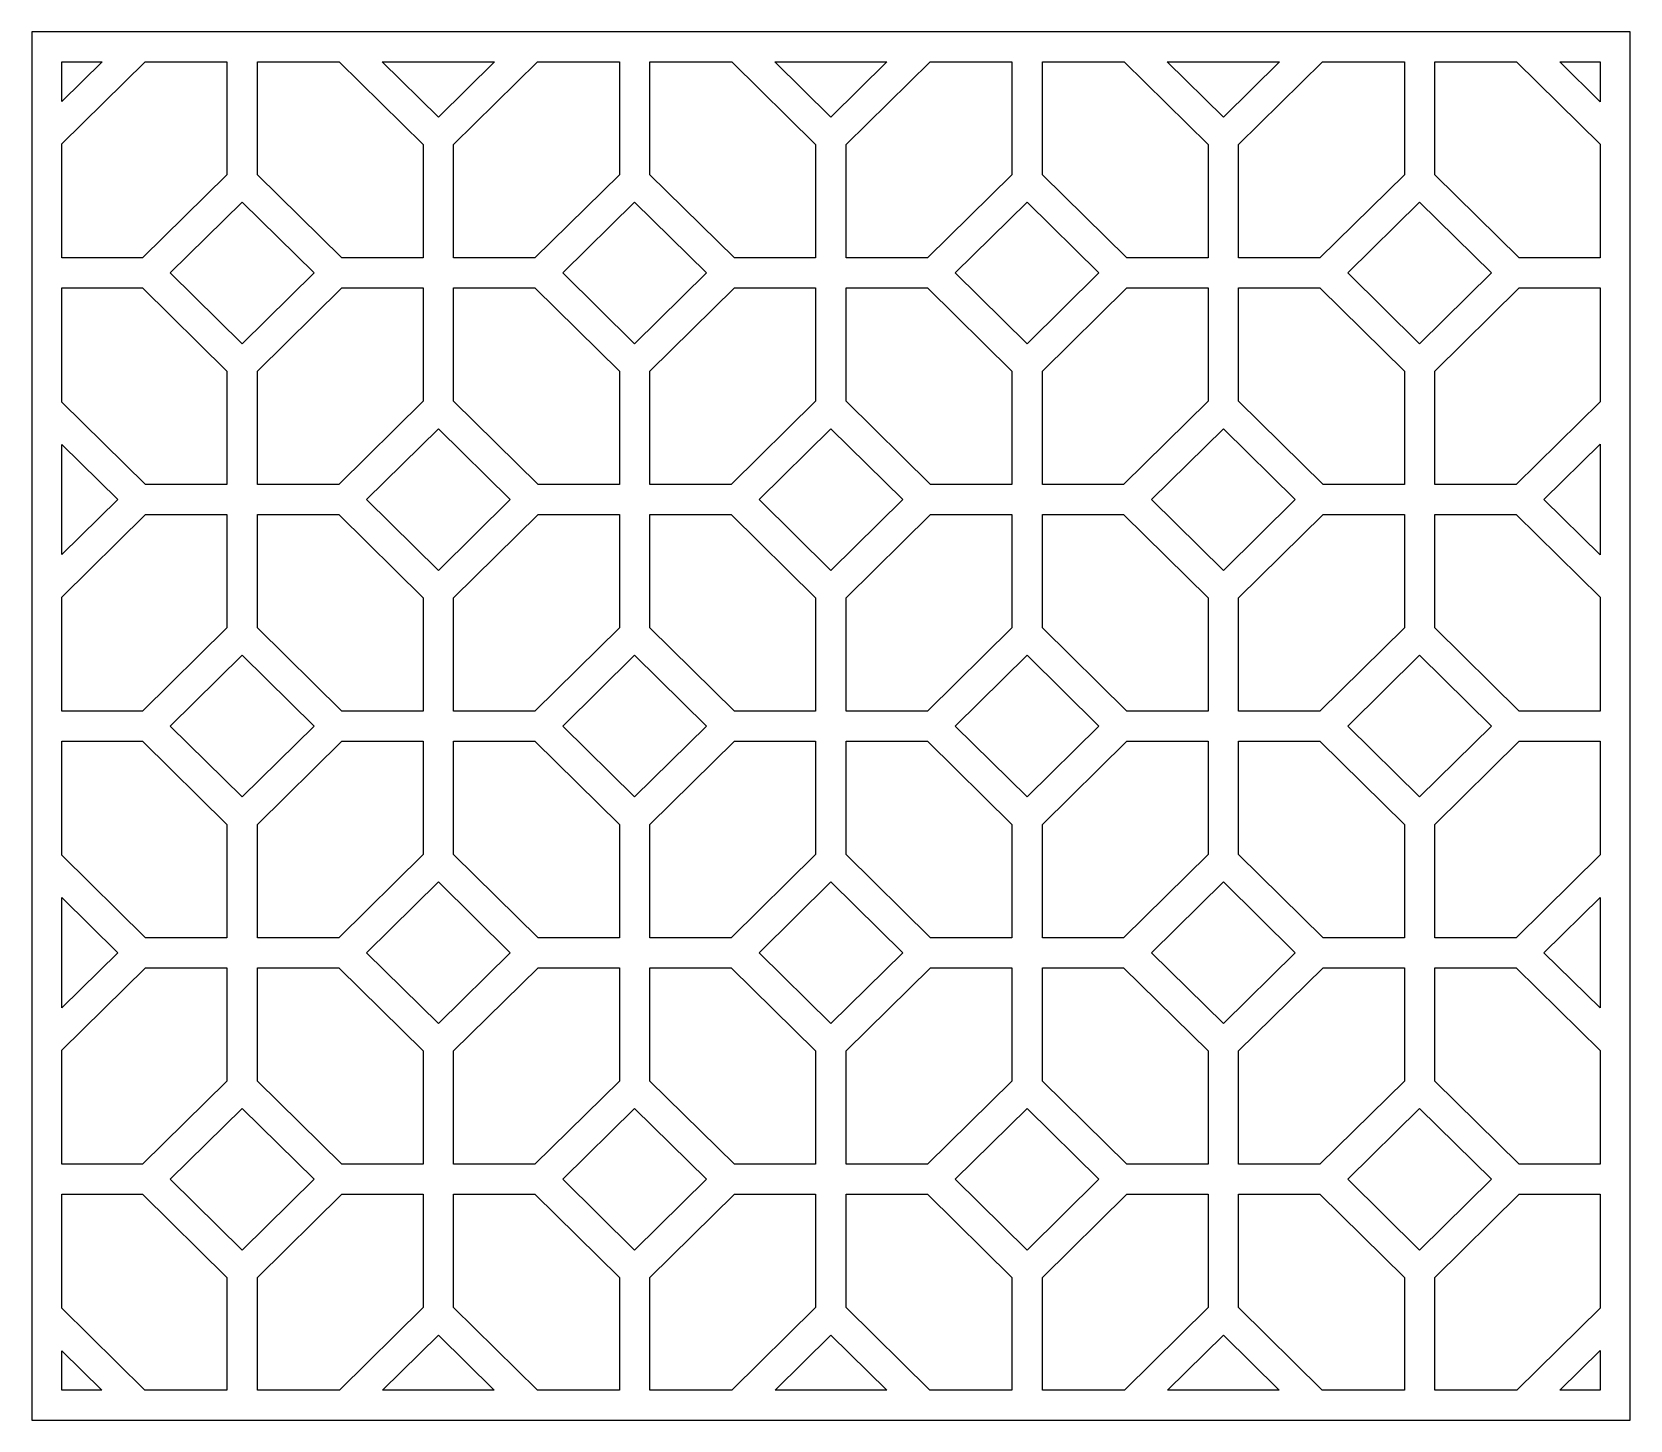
# Model space of a CAD drawing. Header units: centimetres. Extents: x 2 to 12.7, y -9.5 to -0.2.
import ezdxf

# ---------------------------------------------------------------- set-up
doc = ezdxf.new("R2010")
doc.units = ezdxf.units.CM
doc.header["$MEASUREMENT"] = 0
doc.layers.add('layer 1', color=7, linetype='Continuous')

msp = doc.modelspace()

# ---------------------------------------------------------------- linework, layer by layer
at = {"layer": 'layer 1', "color": 250}
msp.add_open_spline([(1.99311, -0.21162), (1.99311, -0.21162), (12.68478, -0.21162), (12.68478, -0.21162), (12.68478, -0.21162), (12.68478, -0.21162), (12.68478, -9.5), (12.68478, -9.5), (12.68478, -9.5), (12.68478, -9.5), (1.99311, -9.5), (1.99311, -9.5), (1.99311, -9.5), (1.99311, -9.5), (1.99311, -0.21162), (1.99311, -0.21162)], degree=3, knots=[0, 0, 0, 0, 0.2, 0.2, 0.2, 0.2, 0.4, 0.4, 0.4, 0.4, 0.6, 0.6, 0.6, 0.6, 1, 1, 1, 1], dxfattribs=at)
at = {"layer": 'layer 1', "color": 7}
for points, knots in [([(2.19359, -0.6765), (2.19359, -0.6765), (2.46183, -0.4121), (2.46183, -0.4121), (2.46183, -0.4121), (2.46183, -0.4121), (2.19359, -0.4121), (2.19359, -0.4121), (2.19359, -0.4121), (2.19359, -0.4121), (2.19359, -0.6765), (2.19359, -0.6765)], [0, 0, 0, 0, 0.25, 0.25, 0.25, 0.25, 0.5, 0.5, 0.5, 0.5, 1, 1, 1, 1]), ([(2.75027, -0.4121), (2.75027, -0.4121), (2.19359, -0.96079), (2.19359, -0.96079), (2.19359, -0.96079), (2.19359, -0.96079), (2.19359, -1.72386), (2.19359, -1.72386), (2.19359, -1.72386), (2.19359, -1.72386), (2.73232, -1.72386), (2.73232, -1.72386), (2.73232, -1.72386), (2.73232, -1.72386), (3.29744, -1.16683), (3.29744, -1.16683), (3.29744, -1.16683), (3.29744, -1.16683), (3.29744, -0.4121), (3.29744, -0.4121), (3.29744, -0.4121), (3.29744, -0.4121), (2.75027, -0.4121), (2.75027, -0.4121)], [0, 0, 0, 0, 0.14285714, 0.14285714, 0.14285714, 0.14285714, 0.28571429, 0.28571429, 0.28571429, 0.28571429, 0.42857143, 0.42857143, 0.42857143, 0.42857143, 0.57142857, 0.57142857, 0.57142857, 0.57142857, 0.71428571, 0.71428571, 0.71428571, 0.71428571, 1, 1, 1, 1]), ([(3.5014, -0.4121), (3.5014, -0.4121), (3.5014, -1.16683), (3.5014, -1.16683), (3.5014, -1.16683), (3.5014, -1.16683), (4.06654, -1.72386), (4.06654, -1.72386), (4.06654, -1.72386), (4.06654, -1.72386), (4.61033, -1.72386), (4.61033, -1.72386), (4.61033, -1.72386), (4.61033, -1.72386), (4.61033, -0.96579), (4.61033, -0.96579), (4.61033, -0.96579), (4.61033, -0.96579), (4.04859, -0.4121), (4.04859, -0.4121), (4.04859, -0.4121), (4.04859, -0.4121), (3.5014, -0.4121), (3.5014, -0.4121)], [0, 0, 0, 0, 0.14285714, 0.14285714, 0.14285714, 0.14285714, 0.28571429, 0.28571429, 0.28571429, 0.28571429, 0.42857143, 0.42857143, 0.42857143, 0.42857143, 0.57142857, 0.57142857, 0.57142857, 0.57142857, 0.71428571, 0.71428571, 0.71428571, 0.71428571, 1, 1, 1, 1]), ([(4.33699, -0.4121), (4.33699, -0.4121), (4.71231, -0.78204), (4.71231, -0.78204), (4.71231, -0.78204), (4.71231, -0.78204), (5.0876, -0.4121), (5.0876, -0.4121), (5.0876, -0.4121), (5.0876, -0.4121), (4.33699, -0.4121), (4.33699, -0.4121)], [0, 0, 0, 0, 0.25, 0.25, 0.25, 0.25, 0.5, 0.5, 0.5, 0.5, 1, 1, 1, 1]), ([(5.37604, -0.4121), (5.37604, -0.4121), (4.81429, -0.96579), (4.81429, -0.96579), (4.81429, -0.96579), (4.81429, -0.96579), (4.81429, -1.72386), (4.81429, -1.72386), (4.81429, -1.72386), (4.81429, -1.72386), (5.35809, -1.72386), (5.35809, -1.72386), (5.35809, -1.72386), (5.35809, -1.72386), (5.92322, -1.16683), (5.92322, -1.16683), (5.92322, -1.16683), (5.92322, -1.16683), (5.92322, -0.4121), (5.92322, -0.4121), (5.92322, -0.4121), (5.92322, -0.4121), (5.37604, -0.4121), (5.37604, -0.4121)], [0, 0, 0, 0, 0.14285714, 0.14285714, 0.14285714, 0.14285714, 0.28571429, 0.28571429, 0.28571429, 0.28571429, 0.42857143, 0.42857143, 0.42857143, 0.42857143, 0.57142857, 0.57142857, 0.57142857, 0.57142857, 0.71428571, 0.71428571, 0.71428571, 0.71428571, 1, 1, 1, 1]), ([(6.12718, -0.4121), (6.12718, -0.4121), (6.12718, -1.16683), (6.12718, -1.16683), (6.12718, -1.16683), (6.12718, -1.16683), (6.69232, -1.72386), (6.69232, -1.72386), (6.69232, -1.72386), (6.69232, -1.72386), (7.23614, -1.72386), (7.23614, -1.72386), (7.23614, -1.72386), (7.23614, -1.72386), (7.23614, -0.96579), (7.23614, -0.96579), (7.23614, -0.96579), (7.23614, -0.96579), (6.67439, -0.4121), (6.67439, -0.4121), (6.67439, -0.4121), (6.67439, -0.4121), (6.12718, -0.4121), (6.12718, -0.4121)], [0, 0, 0, 0, 0.14285714, 0.14285714, 0.14285714, 0.14285714, 0.28571429, 0.28571429, 0.28571429, 0.28571429, 0.42857143, 0.42857143, 0.42857143, 0.42857143, 0.57142857, 0.57142857, 0.57142857, 0.57142857, 0.71428571, 0.71428571, 0.71428571, 0.71428571, 1, 1, 1, 1]), ([(6.96276, -0.4121), (6.96276, -0.4121), (7.33809, -0.78204), (7.33809, -0.78204), (7.33809, -0.78204), (7.33809, -0.78204), (7.71337, -0.4121), (7.71337, -0.4121), (7.71337, -0.4121), (7.71337, -0.4121), (6.96276, -0.4121), (6.96276, -0.4121)], [0, 0, 0, 0, 0.25, 0.25, 0.25, 0.25, 0.5, 0.5, 0.5, 0.5, 1, 1, 1, 1]), ([(8.00182, -0.4121), (8.00182, -0.4121), (7.44006, -0.96579), (7.44006, -0.96579), (7.44006, -0.96579), (7.44006, -0.96579), (7.44006, -1.72386), (7.44006, -1.72386), (7.44006, -1.72386), (7.44006, -1.72386), (7.98386, -1.72386), (7.98386, -1.72386), (7.98386, -1.72386), (7.98386, -1.72386), (8.549, -1.16683), (8.549, -1.16683), (8.549, -1.16683), (8.549, -1.16683), (8.549, -0.4121), (8.549, -0.4121), (8.549, -0.4121), (8.549, -0.4121), (8.00182, -0.4121), (8.00182, -0.4121)], [0, 0, 0, 0, 0.14285714, 0.14285714, 0.14285714, 0.14285714, 0.28571429, 0.28571429, 0.28571429, 0.28571429, 0.42857143, 0.42857143, 0.42857143, 0.42857143, 0.57142857, 0.57142857, 0.57142857, 0.57142857, 0.71428571, 0.71428571, 0.71428571, 0.71428571, 1, 1, 1, 1]), ([(8.75295, -0.4121), (8.75295, -0.4121), (8.75295, -1.16683), (8.75295, -1.16683), (8.75295, -1.16683), (8.75295, -1.16683), (9.31808, -1.72386), (9.31808, -1.72386), (9.31808, -1.72386), (9.31808, -1.72386), (9.86188, -1.72386), (9.86188, -1.72386), (9.86188, -1.72386), (9.86188, -1.72386), (9.86188, -0.96579), (9.86188, -0.96579), (9.86188, -0.96579), (9.86188, -0.96579), (9.30013, -0.4121), (9.30013, -0.4121), (9.30013, -0.4121), (9.30013, -0.4121), (8.75295, -0.4121), (8.75295, -0.4121)], [0, 0, 0, 0, 0.14285714, 0.14285714, 0.14285714, 0.14285714, 0.28571429, 0.28571429, 0.28571429, 0.28571429, 0.42857143, 0.42857143, 0.42857143, 0.42857143, 0.57142857, 0.57142857, 0.57142857, 0.57142857, 0.71428571, 0.71428571, 0.71428571, 0.71428571, 1, 1, 1, 1]), ([(9.58853, -0.4121), (9.58853, -0.4121), (9.96386, -0.78204), (9.96386, -0.78204), (9.96386, -0.78204), (9.96386, -0.78204), (10.33918, -0.4121), (10.33918, -0.4121), (10.33918, -0.4121), (10.33918, -0.4121), (9.58853, -0.4121), (9.58853, -0.4121)], [0, 0, 0, 0, 0.25, 0.25, 0.25, 0.25, 0.5, 0.5, 0.5, 0.5, 1, 1, 1, 1]), ([(10.62758, -0.4121), (10.62758, -0.4121), (10.06583, -0.96579), (10.06583, -0.96579), (10.06583, -0.96579), (10.06583, -0.96579), (10.06583, -1.72386), (10.06583, -1.72386), (10.06583, -1.72386), (10.06583, -1.72386), (10.60964, -1.72386), (10.60964, -1.72386), (10.60964, -1.72386), (10.60964, -1.72386), (11.17476, -1.16683), (11.17476, -1.16683), (11.17476, -1.16683), (11.17476, -1.16683), (11.17476, -0.4121), (11.17476, -0.4121), (11.17476, -0.4121), (11.17476, -0.4121), (10.62758, -0.4121), (10.62758, -0.4121)], [0, 0, 0, 0, 0.14285714, 0.14285714, 0.14285714, 0.14285714, 0.28571429, 0.28571429, 0.28571429, 0.28571429, 0.42857143, 0.42857143, 0.42857143, 0.42857143, 0.57142857, 0.57142857, 0.57142857, 0.57142857, 0.71428571, 0.71428571, 0.71428571, 0.71428571, 1, 1, 1, 1]), ([(11.37872, -0.4121), (11.37872, -0.4121), (11.37872, -1.16683), (11.37872, -1.16683), (11.37872, -1.16683), (11.37872, -1.16683), (11.94386, -1.72386), (11.94386, -1.72386), (11.94386, -1.72386), (11.94386, -1.72386), (12.48431, -1.72386), (12.48431, -1.72386), (12.48431, -1.72386), (12.48431, -1.72386), (12.48431, -0.96251), (12.48431, -0.96251), (12.48431, -0.96251), (12.48431, -0.96251), (11.9259, -0.4121), (11.9259, -0.4121), (11.9259, -0.4121), (11.9259, -0.4121), (11.37872, -0.4121), (11.37872, -0.4121)], [0, 0, 0, 0, 0.14285714, 0.14285714, 0.14285714, 0.14285714, 0.28571429, 0.28571429, 0.28571429, 0.28571429, 0.42857143, 0.42857143, 0.42857143, 0.42857143, 0.57142857, 0.57142857, 0.57142857, 0.57142857, 0.71428571, 0.71428571, 0.71428571, 0.71428571, 1, 1, 1, 1]), ([(12.21431, -0.4121), (12.21431, -0.4121), (12.48431, -0.67822), (12.48431, -0.67822), (12.48431, -0.67822), (12.48431, -0.67822), (12.48431, -0.4121), (12.48431, -0.4121), (12.48431, -0.4121), (12.48431, -0.4121), (12.21431, -0.4121), (12.21431, -0.4121)], [0, 0, 0, 0, 0.25, 0.25, 0.25, 0.25, 0.5, 0.5, 0.5, 0.5, 1, 1, 1, 1]), ([(2.91875, -1.82436), (2.91875, -1.82436), (3.39943, -1.35058), (3.39943, -1.35058), (3.39943, -1.35058), (3.39943, -1.35058), (3.8801, -1.82436), (3.8801, -1.82436), (3.8801, -1.82436), (3.8801, -1.82436), (3.39943, -2.29818), (3.39943, -2.29818), (3.39943, -2.29818), (3.39943, -2.29818), (2.91875, -1.82436), (2.91875, -1.82436)], [0, 0, 0, 0, 0.2, 0.2, 0.2, 0.2, 0.4, 0.4, 0.4, 0.4, 0.6, 0.6, 0.6, 0.6, 1, 1, 1, 1]), ([(5.54452, -1.82436), (5.54452, -1.82436), (6.0252, -1.35058), (6.0252, -1.35058), (6.0252, -1.35058), (6.0252, -1.35058), (6.50588, -1.82436), (6.50588, -1.82436), (6.50588, -1.82436), (6.50588, -1.82436), (6.0252, -2.29818), (6.0252, -2.29818), (6.0252, -2.29818), (6.0252, -2.29818), (5.54452, -1.82436), (5.54452, -1.82436)], [0, 0, 0, 0, 0.2, 0.2, 0.2, 0.2, 0.4, 0.4, 0.4, 0.4, 0.6, 0.6, 0.6, 0.6, 1, 1, 1, 1]), ([(8.17033, -1.82436), (8.17033, -1.82436), (8.65097, -1.35058), (8.65097, -1.35058), (8.65097, -1.35058), (8.65097, -1.35058), (9.13166, -1.82436), (9.13166, -1.82436), (9.13166, -1.82436), (9.13166, -1.82436), (8.65097, -2.29818), (8.65097, -2.29818), (8.65097, -2.29818), (8.65097, -2.29818), (8.17033, -1.82436), (8.17033, -1.82436)], [0, 0, 0, 0, 0.2, 0.2, 0.2, 0.2, 0.4, 0.4, 0.4, 0.4, 0.6, 0.6, 0.6, 0.6, 1, 1, 1, 1]), ([(10.79607, -1.82436), (10.79607, -1.82436), (11.27674, -1.35058), (11.27674, -1.35058), (11.27674, -1.35058), (11.27674, -1.35058), (11.75742, -1.82436), (11.75742, -1.82436), (11.75742, -1.82436), (11.75742, -1.82436), (11.27674, -2.29818), (11.27674, -2.29818), (11.27674, -2.29818), (11.27674, -2.29818), (10.79607, -1.82436), (10.79607, -1.82436)], [0, 0, 0, 0, 0.2, 0.2, 0.2, 0.2, 0.4, 0.4, 0.4, 0.4, 0.6, 0.6, 0.6, 0.6, 1, 1, 1, 1]), ([(2.19359, -2.68796), (2.19359, -2.68796), (2.75364, -3.24), (2.75364, -3.24), (2.75364, -3.24), (2.75364, -3.24), (3.29744, -3.24), (3.29744, -3.24), (3.29744, -3.24), (3.29744, -3.24), (3.29744, -2.48193), (3.29744, -2.48193), (3.29744, -2.48193), (3.29744, -2.48193), (2.73232, -1.9249), (2.73232, -1.9249), (2.73232, -1.9249), (2.73232, -1.9249), (2.19359, -1.9249), (2.19359, -1.9249), (2.19359, -1.9249), (2.19359, -1.9249), (2.19359, -2.68796), (2.19359, -2.68796)], [0, 0, 0, 0, 0.14285714, 0.14285714, 0.14285714, 0.14285714, 0.28571429, 0.28571429, 0.28571429, 0.28571429, 0.42857143, 0.42857143, 0.42857143, 0.42857143, 0.57142857, 0.57142857, 0.57142857, 0.57142857, 0.71428571, 0.71428571, 0.71428571, 0.71428571, 1, 1, 1, 1]), ([(4.61033, -2.68293), (4.61033, -2.68293), (4.61033, -1.9249), (4.61033, -1.9249), (4.61033, -1.9249), (4.61033, -1.9249), (4.06654, -1.9249), (4.06654, -1.9249), (4.06654, -1.9249), (4.06654, -1.9249), (3.5014, -2.48193), (3.5014, -2.48193), (3.5014, -2.48193), (3.5014, -2.48193), (3.5014, -3.24), (3.5014, -3.24), (3.5014, -3.24), (3.5014, -3.24), (4.0452, -3.24), (4.0452, -3.24), (4.0452, -3.24), (4.0452, -3.24), (4.61033, -2.68293), (4.61033, -2.68293)], [0, 0, 0, 0, 0.14285714, 0.14285714, 0.14285714, 0.14285714, 0.28571429, 0.28571429, 0.28571429, 0.28571429, 0.42857143, 0.42857143, 0.42857143, 0.42857143, 0.57142857, 0.57142857, 0.57142857, 0.57142857, 0.71428571, 0.71428571, 0.71428571, 0.71428571, 1, 1, 1, 1]), ([(4.81429, -1.9249), (4.81429, -1.9249), (4.81429, -2.68293), (4.81429, -2.68293), (4.81429, -2.68293), (4.81429, -2.68293), (5.37942, -3.24), (5.37942, -3.24), (5.37942, -3.24), (5.37942, -3.24), (5.92322, -3.24), (5.92322, -3.24), (5.92322, -3.24), (5.92322, -3.24), (5.92322, -2.48193), (5.92322, -2.48193), (5.92322, -2.48193), (5.92322, -2.48193), (5.35809, -1.9249), (5.35809, -1.9249), (5.35809, -1.9249), (5.35809, -1.9249), (4.81429, -1.9249), (4.81429, -1.9249)], [0, 0, 0, 0, 0.14285714, 0.14285714, 0.14285714, 0.14285714, 0.28571429, 0.28571429, 0.28571429, 0.28571429, 0.42857143, 0.42857143, 0.42857143, 0.42857143, 0.57142857, 0.57142857, 0.57142857, 0.57142857, 0.71428571, 0.71428571, 0.71428571, 0.71428571, 1, 1, 1, 1]), ([(7.23614, -2.68293), (7.23614, -2.68293), (7.23614, -1.9249), (7.23614, -1.9249), (7.23614, -1.9249), (7.23614, -1.9249), (6.69232, -1.9249), (6.69232, -1.9249), (6.69232, -1.9249), (6.69232, -1.9249), (6.12718, -2.48193), (6.12718, -2.48193), (6.12718, -2.48193), (6.12718, -2.48193), (6.12718, -3.24), (6.12718, -3.24), (6.12718, -3.24), (6.12718, -3.24), (6.67098, -3.24), (6.67098, -3.24), (6.67098, -3.24), (6.67098, -3.24), (7.23614, -2.68293), (7.23614, -2.68293)], [0, 0, 0, 0, 0.14285714, 0.14285714, 0.14285714, 0.14285714, 0.28571429, 0.28571429, 0.28571429, 0.28571429, 0.42857143, 0.42857143, 0.42857143, 0.42857143, 0.57142857, 0.57142857, 0.57142857, 0.57142857, 0.71428571, 0.71428571, 0.71428571, 0.71428571, 1, 1, 1, 1]), ([(7.44006, -1.9249), (7.44006, -1.9249), (7.44006, -2.68293), (7.44006, -2.68293), (7.44006, -2.68293), (7.44006, -2.68293), (8.0052, -3.24), (8.0052, -3.24), (8.0052, -3.24), (8.0052, -3.24), (8.549, -3.24), (8.549, -3.24), (8.549, -3.24), (8.549, -3.24), (8.549, -2.48193), (8.549, -2.48193), (8.549, -2.48193), (8.549, -2.48193), (7.98386, -1.9249), (7.98386, -1.9249), (7.98386, -1.9249), (7.98386, -1.9249), (7.44006, -1.9249), (7.44006, -1.9249)], [0, 0, 0, 0, 0.14285714, 0.14285714, 0.14285714, 0.14285714, 0.28571429, 0.28571429, 0.28571429, 0.28571429, 0.42857143, 0.42857143, 0.42857143, 0.42857143, 0.57142857, 0.57142857, 0.57142857, 0.57142857, 0.71428571, 0.71428571, 0.71428571, 0.71428571, 1, 1, 1, 1]), ([(9.86188, -2.68293), (9.86188, -2.68293), (9.86188, -1.9249), (9.86188, -1.9249), (9.86188, -1.9249), (9.86188, -1.9249), (9.31808, -1.9249), (9.31808, -1.9249), (9.31808, -1.9249), (9.31808, -1.9249), (8.75295, -2.48193), (8.75295, -2.48193), (8.75295, -2.48193), (8.75295, -2.48193), (8.75295, -3.24), (8.75295, -3.24), (8.75295, -3.24), (8.75295, -3.24), (9.29679, -3.24), (9.29679, -3.24), (9.29679, -3.24), (9.29679, -3.24), (9.86188, -2.68293), (9.86188, -2.68293)], [0, 0, 0, 0, 0.14285714, 0.14285714, 0.14285714, 0.14285714, 0.28571429, 0.28571429, 0.28571429, 0.28571429, 0.42857143, 0.42857143, 0.42857143, 0.42857143, 0.57142857, 0.57142857, 0.57142857, 0.57142857, 0.71428571, 0.71428571, 0.71428571, 0.71428571, 1, 1, 1, 1]), ([(10.06583, -1.9249), (10.06583, -1.9249), (10.06583, -2.68293), (10.06583, -2.68293), (10.06583, -2.68293), (10.06583, -2.68293), (10.63097, -3.24), (10.63097, -3.24), (10.63097, -3.24), (10.63097, -3.24), (11.17476, -3.24), (11.17476, -3.24), (11.17476, -3.24), (11.17476, -3.24), (11.17476, -2.48193), (11.17476, -2.48193), (11.17476, -2.48193), (11.17476, -2.48193), (10.60964, -1.9249), (10.60964, -1.9249), (10.60964, -1.9249), (10.60964, -1.9249), (10.06583, -1.9249), (10.06583, -1.9249)], [0, 0, 0, 0, 0.14285714, 0.14285714, 0.14285714, 0.14285714, 0.28571429, 0.28571429, 0.28571429, 0.28571429, 0.42857143, 0.42857143, 0.42857143, 0.42857143, 0.57142857, 0.57142857, 0.57142857, 0.57142857, 0.71428571, 0.71428571, 0.71428571, 0.71428571, 1, 1, 1, 1]), ([(12.48431, -1.9249), (12.48431, -1.9249), (11.94386, -1.9249), (11.94386, -1.9249), (11.94386, -1.9249), (11.94386, -1.9249), (11.37872, -2.48193), (11.37872, -2.48193), (11.37872, -2.48193), (11.37872, -2.48193), (11.37872, -3.24), (11.37872, -3.24), (11.37872, -3.24), (11.37872, -3.24), (11.92252, -3.24), (11.92252, -3.24), (11.92252, -3.24), (11.92252, -3.24), (12.48431, -2.68623), (12.48431, -2.68623), (12.48431, -2.68623), (12.48431, -2.68623), (12.48431, -1.9249), (12.48431, -1.9249)], [0, 0, 0, 0, 0.14285714, 0.14285714, 0.14285714, 0.14285714, 0.28571429, 0.28571429, 0.28571429, 0.28571429, 0.42857143, 0.42857143, 0.42857143, 0.42857143, 0.57142857, 0.57142857, 0.57142857, 0.57142857, 0.71428571, 0.71428571, 0.71428571, 0.71428571, 1, 1, 1, 1]), ([(4.23163, -3.3405), (4.23163, -3.3405), (4.71231, -2.86672), (4.71231, -2.86672), (4.71231, -2.86672), (4.71231, -2.86672), (5.193, -3.3405), (5.193, -3.3405), (5.193, -3.3405), (5.193, -3.3405), (4.71231, -3.81429), (4.71231, -3.81429), (4.71231, -3.81429), (4.71231, -3.81429), (4.23163, -3.3405), (4.23163, -3.3405)], [0, 0, 0, 0, 0.2, 0.2, 0.2, 0.2, 0.4, 0.4, 0.4, 0.4, 0.6, 0.6, 0.6, 0.6, 1, 1, 1, 1]), ([(6.85741, -3.3405), (6.85741, -3.3405), (7.33809, -2.86672), (7.33809, -2.86672), (7.33809, -2.86672), (7.33809, -2.86672), (7.81877, -3.3405), (7.81877, -3.3405), (7.81877, -3.3405), (7.81877, -3.3405), (7.33809, -3.81429), (7.33809, -3.81429), (7.33809, -3.81429), (7.33809, -3.81429), (6.85741, -3.3405), (6.85741, -3.3405)], [0, 0, 0, 0, 0.2, 0.2, 0.2, 0.2, 0.4, 0.4, 0.4, 0.4, 0.6, 0.6, 0.6, 0.6, 1, 1, 1, 1]), ([(9.48317, -3.3405), (9.48317, -3.3405), (9.96386, -2.86672), (9.96386, -2.86672), (9.96386, -2.86672), (9.96386, -2.86672), (10.44454, -3.3405), (10.44454, -3.3405), (10.44454, -3.3405), (10.44454, -3.3405), (9.96386, -3.81429), (9.96386, -3.81429), (9.96386, -3.81429), (9.96386, -3.81429), (9.48317, -3.3405), (9.48317, -3.3405)], [0, 0, 0, 0, 0.2, 0.2, 0.2, 0.2, 0.4, 0.4, 0.4, 0.4, 0.6, 0.6, 0.6, 0.6, 1, 1, 1, 1]), ([(2.19359, -3.70877), (2.19359, -3.70877), (2.56722, -3.3405), (2.56722, -3.3405), (2.56722, -3.3405), (2.56722, -3.3405), (2.19359, -2.97221), (2.19359, -2.97221), (2.19359, -2.97221), (2.19359, -2.97221), (2.19359, -3.70877), (2.19359, -3.70877)], [0, 0, 0, 0, 0.25, 0.25, 0.25, 0.25, 0.5, 0.5, 0.5, 0.5, 1, 1, 1, 1]), ([(12.48431, -2.97053), (12.48431, -2.97053), (12.10895, -3.3405), (12.10895, -3.3405), (12.10895, -3.3405), (12.10895, -3.3405), (12.48431, -3.7105), (12.48431, -3.7105), (12.48431, -3.7105), (12.48431, -3.7105), (12.48431, -2.97053), (12.48431, -2.97053)], [0, 0, 0, 0, 0.25, 0.25, 0.25, 0.25, 0.5, 0.5, 0.5, 0.5, 1, 1, 1, 1]), ([(2.19359, -4.75614), (2.19359, -4.75614), (2.73232, -4.75614), (2.73232, -4.75614), (2.73232, -4.75614), (2.73232, -4.75614), (3.29744, -4.19907), (3.29744, -4.19907), (3.29744, -4.19907), (3.29744, -4.19907), (3.29744, -3.441), (3.29744, -3.441), (3.29744, -3.441), (3.29744, -3.441), (2.75364, -3.441), (2.75364, -3.441), (2.75364, -3.441), (2.75364, -3.441), (2.19359, -3.99304), (2.19359, -3.99304), (2.19359, -3.99304), (2.19359, -3.99304), (2.19359, -4.75614), (2.19359, -4.75614)], [0, 0, 0, 0, 0.14285714, 0.14285714, 0.14285714, 0.14285714, 0.28571429, 0.28571429, 0.28571429, 0.28571429, 0.42857143, 0.42857143, 0.42857143, 0.42857143, 0.57142857, 0.57142857, 0.57142857, 0.57142857, 0.71428571, 0.71428571, 0.71428571, 0.71428571, 1, 1, 1, 1]), ([(4.61033, -4.75614), (4.61033, -4.75614), (4.61033, -3.99807), (4.61033, -3.99807), (4.61033, -3.99807), (4.61033, -3.99807), (4.0452, -3.441), (4.0452, -3.441), (4.0452, -3.441), (4.0452, -3.441), (3.5014, -3.441), (3.5014, -3.441), (3.5014, -3.441), (3.5014, -3.441), (3.5014, -4.19907), (3.5014, -4.19907), (3.5014, -4.19907), (3.5014, -4.19907), (4.06654, -4.75614), (4.06654, -4.75614), (4.06654, -4.75614), (4.06654, -4.75614), (4.61033, -4.75614), (4.61033, -4.75614)], [0, 0, 0, 0, 0.14285714, 0.14285714, 0.14285714, 0.14285714, 0.28571429, 0.28571429, 0.28571429, 0.28571429, 0.42857143, 0.42857143, 0.42857143, 0.42857143, 0.57142857, 0.57142857, 0.57142857, 0.57142857, 0.71428571, 0.71428571, 0.71428571, 0.71428571, 1, 1, 1, 1]), ([(4.81429, -3.99807), (4.81429, -3.99807), (4.81429, -4.75614), (4.81429, -4.75614), (4.81429, -4.75614), (4.81429, -4.75614), (5.35809, -4.75614), (5.35809, -4.75614), (5.35809, -4.75614), (5.35809, -4.75614), (5.92322, -4.19907), (5.92322, -4.19907), (5.92322, -4.19907), (5.92322, -4.19907), (5.92322, -3.441), (5.92322, -3.441), (5.92322, -3.441), (5.92322, -3.441), (5.37942, -3.441), (5.37942, -3.441), (5.37942, -3.441), (5.37942, -3.441), (4.81429, -3.99807), (4.81429, -3.99807)], [0, 0, 0, 0, 0.14285714, 0.14285714, 0.14285714, 0.14285714, 0.28571429, 0.28571429, 0.28571429, 0.28571429, 0.42857143, 0.42857143, 0.42857143, 0.42857143, 0.57142857, 0.57142857, 0.57142857, 0.57142857, 0.71428571, 0.71428571, 0.71428571, 0.71428571, 1, 1, 1, 1]), ([(7.23614, -4.75614), (7.23614, -4.75614), (7.23614, -3.99807), (7.23614, -3.99807), (7.23614, -3.99807), (7.23614, -3.99807), (6.67098, -3.441), (6.67098, -3.441), (6.67098, -3.441), (6.67098, -3.441), (6.12718, -3.441), (6.12718, -3.441), (6.12718, -3.441), (6.12718, -3.441), (6.12718, -4.19907), (6.12718, -4.19907), (6.12718, -4.19907), (6.12718, -4.19907), (6.69232, -4.75614), (6.69232, -4.75614), (6.69232, -4.75614), (6.69232, -4.75614), (7.23614, -4.75614), (7.23614, -4.75614)], [0, 0, 0, 0, 0.14285714, 0.14285714, 0.14285714, 0.14285714, 0.28571429, 0.28571429, 0.28571429, 0.28571429, 0.42857143, 0.42857143, 0.42857143, 0.42857143, 0.57142857, 0.57142857, 0.57142857, 0.57142857, 0.71428571, 0.71428571, 0.71428571, 0.71428571, 1, 1, 1, 1]), ([(7.44006, -3.99807), (7.44006, -3.99807), (7.44006, -4.75614), (7.44006, -4.75614), (7.44006, -4.75614), (7.44006, -4.75614), (7.98386, -4.75614), (7.98386, -4.75614), (7.98386, -4.75614), (7.98386, -4.75614), (8.549, -4.19907), (8.549, -4.19907), (8.549, -4.19907), (8.549, -4.19907), (8.549, -3.441), (8.549, -3.441), (8.549, -3.441), (8.549, -3.441), (8.0052, -3.441), (8.0052, -3.441), (8.0052, -3.441), (8.0052, -3.441), (7.44006, -3.99807), (7.44006, -3.99807)], [0, 0, 0, 0, 0.14285714, 0.14285714, 0.14285714, 0.14285714, 0.28571429, 0.28571429, 0.28571429, 0.28571429, 0.42857143, 0.42857143, 0.42857143, 0.42857143, 0.57142857, 0.57142857, 0.57142857, 0.57142857, 0.71428571, 0.71428571, 0.71428571, 0.71428571, 1, 1, 1, 1]), ([(9.86188, -4.75614), (9.86188, -4.75614), (9.86188, -3.99807), (9.86188, -3.99807), (9.86188, -3.99807), (9.86188, -3.99807), (9.29679, -3.441), (9.29679, -3.441), (9.29679, -3.441), (9.29679, -3.441), (8.75295, -3.441), (8.75295, -3.441), (8.75295, -3.441), (8.75295, -3.441), (8.75295, -4.19907), (8.75295, -4.19907), (8.75295, -4.19907), (8.75295, -4.19907), (9.31808, -4.75614), (9.31808, -4.75614), (9.31808, -4.75614), (9.31808, -4.75614), (9.86188, -4.75614), (9.86188, -4.75614)], [0, 0, 0, 0, 0.14285714, 0.14285714, 0.14285714, 0.14285714, 0.28571429, 0.28571429, 0.28571429, 0.28571429, 0.42857143, 0.42857143, 0.42857143, 0.42857143, 0.57142857, 0.57142857, 0.57142857, 0.57142857, 0.71428571, 0.71428571, 0.71428571, 0.71428571, 1, 1, 1, 1]), ([(10.06583, -3.99807), (10.06583, -3.99807), (10.06583, -4.75614), (10.06583, -4.75614), (10.06583, -4.75614), (10.06583, -4.75614), (10.60964, -4.75614), (10.60964, -4.75614), (10.60964, -4.75614), (10.60964, -4.75614), (11.17476, -4.19907), (11.17476, -4.19907), (11.17476, -4.19907), (11.17476, -4.19907), (11.17476, -3.441), (11.17476, -3.441), (11.17476, -3.441), (11.17476, -3.441), (10.63097, -3.441), (10.63097, -3.441), (10.63097, -3.441), (10.63097, -3.441), (10.06583, -3.99807), (10.06583, -3.99807)], [0, 0, 0, 0, 0.14285714, 0.14285714, 0.14285714, 0.14285714, 0.28571429, 0.28571429, 0.28571429, 0.28571429, 0.42857143, 0.42857143, 0.42857143, 0.42857143, 0.57142857, 0.57142857, 0.57142857, 0.57142857, 0.71428571, 0.71428571, 0.71428571, 0.71428571, 1, 1, 1, 1]), ([(12.48431, -3.99475), (12.48431, -3.99475), (11.92252, -3.441), (11.92252, -3.441), (11.92252, -3.441), (11.92252, -3.441), (11.37872, -3.441), (11.37872, -3.441), (11.37872, -3.441), (11.37872, -3.441), (11.37872, -4.19907), (11.37872, -4.19907), (11.37872, -4.19907), (11.37872, -4.19907), (11.94386, -4.75614), (11.94386, -4.75614), (11.94386, -4.75614), (11.94386, -4.75614), (12.48431, -4.75614), (12.48431, -4.75614), (12.48431, -4.75614), (12.48431, -4.75614), (12.48431, -3.99475), (12.48431, -3.99475)], [0, 0, 0, 0, 0.14285714, 0.14285714, 0.14285714, 0.14285714, 0.28571429, 0.28571429, 0.28571429, 0.28571429, 0.42857143, 0.42857143, 0.42857143, 0.42857143, 0.57142857, 0.57142857, 0.57142857, 0.57142857, 0.71428571, 0.71428571, 0.71428571, 0.71428571, 1, 1, 1, 1]), ([(2.91875, -4.85664), (2.91875, -4.85664), (3.39943, -4.38286), (3.39943, -4.38286), (3.39943, -4.38286), (3.39943, -4.38286), (3.8801, -4.85664), (3.8801, -4.85664), (3.8801, -4.85664), (3.8801, -4.85664), (3.39943, -5.33042), (3.39943, -5.33042), (3.39943, -5.33042), (3.39943, -5.33042), (2.91875, -4.85664), (2.91875, -4.85664)], [0, 0, 0, 0, 0.2, 0.2, 0.2, 0.2, 0.4, 0.4, 0.4, 0.4, 0.6, 0.6, 0.6, 0.6, 1, 1, 1, 1]), ([(5.54452, -4.85664), (5.54452, -4.85664), (6.0252, -4.38286), (6.0252, -4.38286), (6.0252, -4.38286), (6.0252, -4.38286), (6.50588, -4.85664), (6.50588, -4.85664), (6.50588, -4.85664), (6.50588, -4.85664), (6.0252, -5.33042), (6.0252, -5.33042), (6.0252, -5.33042), (6.0252, -5.33042), (5.54452, -4.85664), (5.54452, -4.85664)], [0, 0, 0, 0, 0.2, 0.2, 0.2, 0.2, 0.4, 0.4, 0.4, 0.4, 0.6, 0.6, 0.6, 0.6, 1, 1, 1, 1]), ([(8.17033, -4.85664), (8.17033, -4.85664), (8.65097, -4.38286), (8.65097, -4.38286), (8.65097, -4.38286), (8.65097, -4.38286), (9.13166, -4.85664), (9.13166, -4.85664), (9.13166, -4.85664), (9.13166, -4.85664), (8.65097, -5.33042), (8.65097, -5.33042), (8.65097, -5.33042), (8.65097, -5.33042), (8.17033, -4.85664), (8.17033, -4.85664)], [0, 0, 0, 0, 0.2, 0.2, 0.2, 0.2, 0.4, 0.4, 0.4, 0.4, 0.6, 0.6, 0.6, 0.6, 1, 1, 1, 1]), ([(10.79607, -4.85664), (10.79607, -4.85664), (11.27674, -4.38286), (11.27674, -4.38286), (11.27674, -4.38286), (11.27674, -4.38286), (11.75742, -4.85664), (11.75742, -4.85664), (11.75742, -4.85664), (11.75742, -4.85664), (11.27674, -5.33042), (11.27674, -5.33042), (11.27674, -5.33042), (11.27674, -5.33042), (10.79607, -4.85664), (10.79607, -4.85664)], [0, 0, 0, 0, 0.2, 0.2, 0.2, 0.2, 0.4, 0.4, 0.4, 0.4, 0.6, 0.6, 0.6, 0.6, 1, 1, 1, 1]), ([(2.19359, -5.72021), (2.19359, -5.72021), (2.75364, -6.27224), (2.75364, -6.27224), (2.75364, -6.27224), (2.75364, -6.27224), (3.29744, -6.27224), (3.29744, -6.27224), (3.29744, -6.27224), (3.29744, -6.27224), (3.29744, -5.51421), (3.29744, -5.51421), (3.29744, -5.51421), (3.29744, -5.51421), (2.73232, -4.95714), (2.73232, -4.95714), (2.73232, -4.95714), (2.73232, -4.95714), (2.19359, -4.95714), (2.19359, -4.95714), (2.19359, -4.95714), (2.19359, -4.95714), (2.19359, -5.72021), (2.19359, -5.72021)], [0, 0, 0, 0, 0.14285714, 0.14285714, 0.14285714, 0.14285714, 0.28571429, 0.28571429, 0.28571429, 0.28571429, 0.42857143, 0.42857143, 0.42857143, 0.42857143, 0.57142857, 0.57142857, 0.57142857, 0.57142857, 0.71428571, 0.71428571, 0.71428571, 0.71428571, 1, 1, 1, 1]), ([(4.61033, -5.71521), (4.61033, -5.71521), (4.61033, -4.95714), (4.61033, -4.95714), (4.61033, -4.95714), (4.61033, -4.95714), (4.06654, -4.95714), (4.06654, -4.95714), (4.06654, -4.95714), (4.06654, -4.95714), (3.5014, -5.51421), (3.5014, -5.51421), (3.5014, -5.51421), (3.5014, -5.51421), (3.5014, -6.27224), (3.5014, -6.27224), (3.5014, -6.27224), (3.5014, -6.27224), (4.0452, -6.27224), (4.0452, -6.27224), (4.0452, -6.27224), (4.0452, -6.27224), (4.61033, -5.71521), (4.61033, -5.71521)], [0, 0, 0, 0, 0.14285714, 0.14285714, 0.14285714, 0.14285714, 0.28571429, 0.28571429, 0.28571429, 0.28571429, 0.42857143, 0.42857143, 0.42857143, 0.42857143, 0.57142857, 0.57142857, 0.57142857, 0.57142857, 0.71428571, 0.71428571, 0.71428571, 0.71428571, 1, 1, 1, 1]), ([(4.81429, -4.95714), (4.81429, -4.95714), (4.81429, -5.71521), (4.81429, -5.71521), (4.81429, -5.71521), (4.81429, -5.71521), (5.37942, -6.27224), (5.37942, -6.27224), (5.37942, -6.27224), (5.37942, -6.27224), (5.92322, -6.27224), (5.92322, -6.27224), (5.92322, -6.27224), (5.92322, -6.27224), (5.92322, -5.51421), (5.92322, -5.51421), (5.92322, -5.51421), (5.92322, -5.51421), (5.35809, -4.95714), (5.35809, -4.95714), (5.35809, -4.95714), (5.35809, -4.95714), (4.81429, -4.95714), (4.81429, -4.95714)], [0, 0, 0, 0, 0.14285714, 0.14285714, 0.14285714, 0.14285714, 0.28571429, 0.28571429, 0.28571429, 0.28571429, 0.42857143, 0.42857143, 0.42857143, 0.42857143, 0.57142857, 0.57142857, 0.57142857, 0.57142857, 0.71428571, 0.71428571, 0.71428571, 0.71428571, 1, 1, 1, 1]), ([(7.23614, -5.71521), (7.23614, -5.71521), (7.23614, -4.95714), (7.23614, -4.95714), (7.23614, -4.95714), (7.23614, -4.95714), (6.69232, -4.95714), (6.69232, -4.95714), (6.69232, -4.95714), (6.69232, -4.95714), (6.12718, -5.51421), (6.12718, -5.51421), (6.12718, -5.51421), (6.12718, -5.51421), (6.12718, -6.27224), (6.12718, -6.27224), (6.12718, -6.27224), (6.12718, -6.27224), (6.67098, -6.27224), (6.67098, -6.27224), (6.67098, -6.27224), (6.67098, -6.27224), (7.23614, -5.71521), (7.23614, -5.71521)], [0, 0, 0, 0, 0.14285714, 0.14285714, 0.14285714, 0.14285714, 0.28571429, 0.28571429, 0.28571429, 0.28571429, 0.42857143, 0.42857143, 0.42857143, 0.42857143, 0.57142857, 0.57142857, 0.57142857, 0.57142857, 0.71428571, 0.71428571, 0.71428571, 0.71428571, 1, 1, 1, 1]), ([(7.44006, -4.95714), (7.44006, -4.95714), (7.44006, -5.71521), (7.44006, -5.71521), (7.44006, -5.71521), (7.44006, -5.71521), (8.0052, -6.27224), (8.0052, -6.27224), (8.0052, -6.27224), (8.0052, -6.27224), (8.549, -6.27224), (8.549, -6.27224), (8.549, -6.27224), (8.549, -6.27224), (8.549, -5.51421), (8.549, -5.51421), (8.549, -5.51421), (8.549, -5.51421), (7.98386, -4.95714), (7.98386, -4.95714), (7.98386, -4.95714), (7.98386, -4.95714), (7.44006, -4.95714), (7.44006, -4.95714)], [0, 0, 0, 0, 0.14285714, 0.14285714, 0.14285714, 0.14285714, 0.28571429, 0.28571429, 0.28571429, 0.28571429, 0.42857143, 0.42857143, 0.42857143, 0.42857143, 0.57142857, 0.57142857, 0.57142857, 0.57142857, 0.71428571, 0.71428571, 0.71428571, 0.71428571, 1, 1, 1, 1]), ([(9.86188, -5.71521), (9.86188, -5.71521), (9.86188, -4.95714), (9.86188, -4.95714), (9.86188, -4.95714), (9.86188, -4.95714), (9.31808, -4.95714), (9.31808, -4.95714), (9.31808, -4.95714), (9.31808, -4.95714), (8.75295, -5.51421), (8.75295, -5.51421), (8.75295, -5.51421), (8.75295, -5.51421), (8.75295, -6.27224), (8.75295, -6.27224), (8.75295, -6.27224), (8.75295, -6.27224), (9.29679, -6.27224), (9.29679, -6.27224), (9.29679, -6.27224), (9.29679, -6.27224), (9.86188, -5.71521), (9.86188, -5.71521)], [0, 0, 0, 0, 0.14285714, 0.14285714, 0.14285714, 0.14285714, 0.28571429, 0.28571429, 0.28571429, 0.28571429, 0.42857143, 0.42857143, 0.42857143, 0.42857143, 0.57142857, 0.57142857, 0.57142857, 0.57142857, 0.71428571, 0.71428571, 0.71428571, 0.71428571, 1, 1, 1, 1]), ([(10.06583, -4.95714), (10.06583, -4.95714), (10.06583, -5.71521), (10.06583, -5.71521), (10.06583, -5.71521), (10.06583, -5.71521), (10.63097, -6.27224), (10.63097, -6.27224), (10.63097, -6.27224), (10.63097, -6.27224), (11.17476, -6.27224), (11.17476, -6.27224), (11.17476, -6.27224), (11.17476, -6.27224), (11.17476, -5.51421), (11.17476, -5.51421), (11.17476, -5.51421), (11.17476, -5.51421), (10.60964, -4.95714), (10.60964, -4.95714), (10.60964, -4.95714), (10.60964, -4.95714), (10.06583, -4.95714), (10.06583, -4.95714)], [0, 0, 0, 0, 0.14285714, 0.14285714, 0.14285714, 0.14285714, 0.28571429, 0.28571429, 0.28571429, 0.28571429, 0.42857143, 0.42857143, 0.42857143, 0.42857143, 0.57142857, 0.57142857, 0.57142857, 0.57142857, 0.71428571, 0.71428571, 0.71428571, 0.71428571, 1, 1, 1, 1]), ([(12.48431, -4.95714), (12.48431, -4.95714), (11.94386, -4.95714), (11.94386, -4.95714), (11.94386, -4.95714), (11.94386, -4.95714), (11.37872, -5.51421), (11.37872, -5.51421), (11.37872, -5.51421), (11.37872, -5.51421), (11.37872, -6.27224), (11.37872, -6.27224), (11.37872, -6.27224), (11.37872, -6.27224), (11.92252, -6.27224), (11.92252, -6.27224), (11.92252, -6.27224), (11.92252, -6.27224), (12.48431, -5.71849), (12.48431, -5.71849), (12.48431, -5.71849), (12.48431, -5.71849), (12.48431, -4.95714), (12.48431, -4.95714)], [0, 0, 0, 0, 0.14285714, 0.14285714, 0.14285714, 0.14285714, 0.28571429, 0.28571429, 0.28571429, 0.28571429, 0.42857143, 0.42857143, 0.42857143, 0.42857143, 0.57142857, 0.57142857, 0.57142857, 0.57142857, 0.71428571, 0.71428571, 0.71428571, 0.71428571, 1, 1, 1, 1]), ([(4.23163, -6.37275), (4.23163, -6.37275), (4.71231, -5.89897), (4.71231, -5.89897), (4.71231, -5.89897), (4.71231, -5.89897), (5.193, -6.37275), (5.193, -6.37275), (5.193, -6.37275), (5.193, -6.37275), (4.71231, -6.84656), (4.71231, -6.84656), (4.71231, -6.84656), (4.71231, -6.84656), (4.23163, -6.37275), (4.23163, -6.37275)], [0, 0, 0, 0, 0.2, 0.2, 0.2, 0.2, 0.4, 0.4, 0.4, 0.4, 0.6, 0.6, 0.6, 0.6, 1, 1, 1, 1]), ([(6.85741, -6.37275), (6.85741, -6.37275), (7.33809, -5.89897), (7.33809, -5.89897), (7.33809, -5.89897), (7.33809, -5.89897), (7.81877, -6.37275), (7.81877, -6.37275), (7.81877, -6.37275), (7.81877, -6.37275), (7.33809, -6.84656), (7.33809, -6.84656), (7.33809, -6.84656), (7.33809, -6.84656), (6.85741, -6.37275), (6.85741, -6.37275)], [0, 0, 0, 0, 0.2, 0.2, 0.2, 0.2, 0.4, 0.4, 0.4, 0.4, 0.6, 0.6, 0.6, 0.6, 1, 1, 1, 1]), ([(9.48317, -6.37275), (9.48317, -6.37275), (9.96386, -5.89897), (9.96386, -5.89897), (9.96386, -5.89897), (9.96386, -5.89897), (10.44454, -6.37275), (10.44454, -6.37275), (10.44454, -6.37275), (10.44454, -6.37275), (9.96386, -6.84656), (9.96386, -6.84656), (9.96386, -6.84656), (9.96386, -6.84656), (9.48317, -6.37275), (9.48317, -6.37275)], [0, 0, 0, 0, 0.2, 0.2, 0.2, 0.2, 0.4, 0.4, 0.4, 0.4, 0.6, 0.6, 0.6, 0.6, 1, 1, 1, 1]), ([(2.19359, -6.74103), (2.19359, -6.74103), (2.56722, -6.37275), (2.56722, -6.37275), (2.56722, -6.37275), (2.56722, -6.37275), (2.19359, -6.0045), (2.19359, -6.0045), (2.19359, -6.0045), (2.19359, -6.0045), (2.19359, -6.74103), (2.19359, -6.74103)], [0, 0, 0, 0, 0.25, 0.25, 0.25, 0.25, 0.5, 0.5, 0.5, 0.5, 1, 1, 1, 1]), ([(12.48431, -6.00277), (12.48431, -6.00277), (12.10895, -6.37275), (12.10895, -6.37275), (12.10895, -6.37275), (12.10895, -6.37275), (12.48431, -6.74275), (12.48431, -6.74275), (12.48431, -6.74275), (12.48431, -6.74275), (12.48431, -6.00277), (12.48431, -6.00277)], [0, 0, 0, 0, 0.25, 0.25, 0.25, 0.25, 0.5, 0.5, 0.5, 0.5, 1, 1, 1, 1]), ([(2.19359, -7.78839), (2.19359, -7.78839), (2.73232, -7.78839), (2.73232, -7.78839), (2.73232, -7.78839), (2.73232, -7.78839), (3.29744, -7.23132), (3.29744, -7.23132), (3.29744, -7.23132), (3.29744, -7.23132), (3.29744, -6.47328), (3.29744, -6.47328), (3.29744, -6.47328), (3.29744, -6.47328), (2.75364, -6.47328), (2.75364, -6.47328), (2.75364, -6.47328), (2.75364, -6.47328), (2.19359, -7.02532), (2.19359, -7.02532), (2.19359, -7.02532), (2.19359, -7.02532), (2.19359, -7.78839), (2.19359, -7.78839)], [0, 0, 0, 0, 0.14285714, 0.14285714, 0.14285714, 0.14285714, 0.28571429, 0.28571429, 0.28571429, 0.28571429, 0.42857143, 0.42857143, 0.42857143, 0.42857143, 0.57142857, 0.57142857, 0.57142857, 0.57142857, 0.71428571, 0.71428571, 0.71428571, 0.71428571, 1, 1, 1, 1]), ([(4.61033, -7.78839), (4.61033, -7.78839), (4.61033, -7.03031), (4.61033, -7.03031), (4.61033, -7.03031), (4.61033, -7.03031), (4.0452, -6.47328), (4.0452, -6.47328), (4.0452, -6.47328), (4.0452, -6.47328), (3.5014, -6.47328), (3.5014, -6.47328), (3.5014, -6.47328), (3.5014, -6.47328), (3.5014, -7.23132), (3.5014, -7.23132), (3.5014, -7.23132), (3.5014, -7.23132), (4.06654, -7.78839), (4.06654, -7.78839), (4.06654, -7.78839), (4.06654, -7.78839), (4.61033, -7.78839), (4.61033, -7.78839)], [0, 0, 0, 0, 0.14285714, 0.14285714, 0.14285714, 0.14285714, 0.28571429, 0.28571429, 0.28571429, 0.28571429, 0.42857143, 0.42857143, 0.42857143, 0.42857143, 0.57142857, 0.57142857, 0.57142857, 0.57142857, 0.71428571, 0.71428571, 0.71428571, 0.71428571, 1, 1, 1, 1]), ([(4.81429, -7.03031), (4.81429, -7.03031), (4.81429, -7.78839), (4.81429, -7.78839), (4.81429, -7.78839), (4.81429, -7.78839), (5.35809, -7.78839), (5.35809, -7.78839), (5.35809, -7.78839), (5.35809, -7.78839), (5.92322, -7.23132), (5.92322, -7.23132), (5.92322, -7.23132), (5.92322, -7.23132), (5.92322, -6.47328), (5.92322, -6.47328), (5.92322, -6.47328), (5.92322, -6.47328), (5.37942, -6.47328), (5.37942, -6.47328), (5.37942, -6.47328), (5.37942, -6.47328), (4.81429, -7.03031), (4.81429, -7.03031)], [0, 0, 0, 0, 0.14285714, 0.14285714, 0.14285714, 0.14285714, 0.28571429, 0.28571429, 0.28571429, 0.28571429, 0.42857143, 0.42857143, 0.42857143, 0.42857143, 0.57142857, 0.57142857, 0.57142857, 0.57142857, 0.71428571, 0.71428571, 0.71428571, 0.71428571, 1, 1, 1, 1]), ([(7.23614, -7.78839), (7.23614, -7.78839), (7.23614, -7.03031), (7.23614, -7.03031), (7.23614, -7.03031), (7.23614, -7.03031), (6.67098, -6.47328), (6.67098, -6.47328), (6.67098, -6.47328), (6.67098, -6.47328), (6.12718, -6.47328), (6.12718, -6.47328), (6.12718, -6.47328), (6.12718, -6.47328), (6.12718, -7.23132), (6.12718, -7.23132), (6.12718, -7.23132), (6.12718, -7.23132), (6.69232, -7.78839), (6.69232, -7.78839), (6.69232, -7.78839), (6.69232, -7.78839), (7.23614, -7.78839), (7.23614, -7.78839)], [0, 0, 0, 0, 0.14285714, 0.14285714, 0.14285714, 0.14285714, 0.28571429, 0.28571429, 0.28571429, 0.28571429, 0.42857143, 0.42857143, 0.42857143, 0.42857143, 0.57142857, 0.57142857, 0.57142857, 0.57142857, 0.71428571, 0.71428571, 0.71428571, 0.71428571, 1, 1, 1, 1]), ([(7.44006, -7.03031), (7.44006, -7.03031), (7.44006, -7.78839), (7.44006, -7.78839), (7.44006, -7.78839), (7.44006, -7.78839), (7.98386, -7.78839), (7.98386, -7.78839), (7.98386, -7.78839), (7.98386, -7.78839), (8.549, -7.23132), (8.549, -7.23132), (8.549, -7.23132), (8.549, -7.23132), (8.549, -6.47328), (8.549, -6.47328), (8.549, -6.47328), (8.549, -6.47328), (8.0052, -6.47328), (8.0052, -6.47328), (8.0052, -6.47328), (8.0052, -6.47328), (7.44006, -7.03031), (7.44006, -7.03031)], [0, 0, 0, 0, 0.14285714, 0.14285714, 0.14285714, 0.14285714, 0.28571429, 0.28571429, 0.28571429, 0.28571429, 0.42857143, 0.42857143, 0.42857143, 0.42857143, 0.57142857, 0.57142857, 0.57142857, 0.57142857, 0.71428571, 0.71428571, 0.71428571, 0.71428571, 1, 1, 1, 1]), ([(9.86188, -7.78839), (9.86188, -7.78839), (9.86188, -7.03031), (9.86188, -7.03031), (9.86188, -7.03031), (9.86188, -7.03031), (9.29679, -6.47328), (9.29679, -6.47328), (9.29679, -6.47328), (9.29679, -6.47328), (8.75295, -6.47328), (8.75295, -6.47328), (8.75295, -6.47328), (8.75295, -6.47328), (8.75295, -7.23132), (8.75295, -7.23132), (8.75295, -7.23132), (8.75295, -7.23132), (9.31808, -7.78839), (9.31808, -7.78839), (9.31808, -7.78839), (9.31808, -7.78839), (9.86188, -7.78839), (9.86188, -7.78839)], [0, 0, 0, 0, 0.14285714, 0.14285714, 0.14285714, 0.14285714, 0.28571429, 0.28571429, 0.28571429, 0.28571429, 0.42857143, 0.42857143, 0.42857143, 0.42857143, 0.57142857, 0.57142857, 0.57142857, 0.57142857, 0.71428571, 0.71428571, 0.71428571, 0.71428571, 1, 1, 1, 1]), ([(10.06583, -7.03031), (10.06583, -7.03031), (10.06583, -7.78839), (10.06583, -7.78839), (10.06583, -7.78839), (10.06583, -7.78839), (10.60964, -7.78839), (10.60964, -7.78839), (10.60964, -7.78839), (10.60964, -7.78839), (11.17476, -7.23132), (11.17476, -7.23132), (11.17476, -7.23132), (11.17476, -7.23132), (11.17476, -6.47328), (11.17476, -6.47328), (11.17476, -6.47328), (11.17476, -6.47328), (10.63097, -6.47328), (10.63097, -6.47328), (10.63097, -6.47328), (10.63097, -6.47328), (10.06583, -7.03031), (10.06583, -7.03031)], [0, 0, 0, 0, 0.14285714, 0.14285714, 0.14285714, 0.14285714, 0.28571429, 0.28571429, 0.28571429, 0.28571429, 0.42857143, 0.42857143, 0.42857143, 0.42857143, 0.57142857, 0.57142857, 0.57142857, 0.57142857, 0.71428571, 0.71428571, 0.71428571, 0.71428571, 1, 1, 1, 1]), ([(12.48431, -7.02704), (12.48431, -7.02704), (11.92252, -6.47328), (11.92252, -6.47328), (11.92252, -6.47328), (11.92252, -6.47328), (11.37872, -6.47328), (11.37872, -6.47328), (11.37872, -6.47328), (11.37872, -6.47328), (11.37872, -7.23132), (11.37872, -7.23132), (11.37872, -7.23132), (11.37872, -7.23132), (11.94386, -7.78839), (11.94386, -7.78839), (11.94386, -7.78839), (11.94386, -7.78839), (12.48431, -7.78839), (12.48431, -7.78839), (12.48431, -7.78839), (12.48431, -7.78839), (12.48431, -7.02704), (12.48431, -7.02704)], [0, 0, 0, 0, 0.14285714, 0.14285714, 0.14285714, 0.14285714, 0.28571429, 0.28571429, 0.28571429, 0.28571429, 0.42857143, 0.42857143, 0.42857143, 0.42857143, 0.57142857, 0.57142857, 0.57142857, 0.57142857, 0.71428571, 0.71428571, 0.71428571, 0.71428571, 1, 1, 1, 1]), ([(2.91875, -7.88888), (2.91875, -7.88888), (3.39943, -7.41511), (3.39943, -7.41511), (3.39943, -7.41511), (3.39943, -7.41511), (3.8801, -7.88888), (3.8801, -7.88888), (3.8801, -7.88888), (3.8801, -7.88888), (3.39943, -8.36267), (3.39943, -8.36267), (3.39943, -8.36267), (3.39943, -8.36267), (2.91875, -7.88888), (2.91875, -7.88888)], [0, 0, 0, 0, 0.2, 0.2, 0.2, 0.2, 0.4, 0.4, 0.4, 0.4, 0.6, 0.6, 0.6, 0.6, 1, 1, 1, 1]), ([(5.54452, -7.88888), (5.54452, -7.88888), (6.0252, -7.41511), (6.0252, -7.41511), (6.0252, -7.41511), (6.0252, -7.41511), (6.50588, -7.88888), (6.50588, -7.88888), (6.50588, -7.88888), (6.50588, -7.88888), (6.0252, -8.36267), (6.0252, -8.36267), (6.0252, -8.36267), (6.0252, -8.36267), (5.54452, -7.88888), (5.54452, -7.88888)], [0, 0, 0, 0, 0.2, 0.2, 0.2, 0.2, 0.4, 0.4, 0.4, 0.4, 0.6, 0.6, 0.6, 0.6, 1, 1, 1, 1]), ([(8.17033, -7.88888), (8.17033, -7.88888), (8.65097, -7.41511), (8.65097, -7.41511), (8.65097, -7.41511), (8.65097, -7.41511), (9.13166, -7.88888), (9.13166, -7.88888), (9.13166, -7.88888), (9.13166, -7.88888), (8.65097, -8.36267), (8.65097, -8.36267), (8.65097, -8.36267), (8.65097, -8.36267), (8.17033, -7.88888), (8.17033, -7.88888)], [0, 0, 0, 0, 0.2, 0.2, 0.2, 0.2, 0.4, 0.4, 0.4, 0.4, 0.6, 0.6, 0.6, 0.6, 1, 1, 1, 1]), ([(10.79607, -7.88888), (10.79607, -7.88888), (11.27674, -7.41511), (11.27674, -7.41511), (11.27674, -7.41511), (11.27674, -7.41511), (11.75742, -7.88888), (11.75742, -7.88888), (11.75742, -7.88888), (11.75742, -7.88888), (11.27674, -8.36267), (11.27674, -8.36267), (11.27674, -8.36267), (11.27674, -8.36267), (10.79607, -7.88888), (10.79607, -7.88888)], [0, 0, 0, 0, 0.2, 0.2, 0.2, 0.2, 0.4, 0.4, 0.4, 0.4, 0.6, 0.6, 0.6, 0.6, 1, 1, 1, 1]), ([(3.29744, -9.29953), (3.29744, -9.29953), (3.29744, -8.54646), (3.29744, -8.54646), (3.29744, -8.54646), (3.29744, -8.54646), (2.73232, -7.98939), (2.73232, -7.98939), (2.73232, -7.98939), (2.73232, -7.98939), (2.19359, -7.98939), (2.19359, -7.98939), (2.19359, -7.98939), (2.19359, -7.98939), (2.19359, -8.75245), (2.19359, -8.75245), (2.19359, -8.75245), (2.19359, -8.75245), (2.74858, -9.29953), (2.74858, -9.29953), (2.74858, -9.29953), (2.74858, -9.29953), (3.29744, -9.29953), (3.29744, -9.29953)], [0, 0, 0, 0, 0.14285714, 0.14285714, 0.14285714, 0.14285714, 0.28571429, 0.28571429, 0.28571429, 0.28571429, 0.42857143, 0.42857143, 0.42857143, 0.42857143, 0.57142857, 0.57142857, 0.57142857, 0.57142857, 0.71428571, 0.71428571, 0.71428571, 0.71428571, 1, 1, 1, 1]), ([(4.05027, -9.29953), (4.05027, -9.29953), (4.61033, -8.74746), (4.61033, -8.74746), (4.61033, -8.74746), (4.61033, -8.74746), (4.61033, -7.98939), (4.61033, -7.98939), (4.61033, -7.98939), (4.61033, -7.98939), (4.06654, -7.98939), (4.06654, -7.98939), (4.06654, -7.98939), (4.06654, -7.98939), (3.5014, -8.54646), (3.5014, -8.54646), (3.5014, -8.54646), (3.5014, -8.54646), (3.5014, -9.29953), (3.5014, -9.29953), (3.5014, -9.29953), (3.5014, -9.29953), (4.05027, -9.29953), (4.05027, -9.29953)], [0, 0, 0, 0, 0.14285714, 0.14285714, 0.14285714, 0.14285714, 0.28571429, 0.28571429, 0.28571429, 0.28571429, 0.42857143, 0.42857143, 0.42857143, 0.42857143, 0.57142857, 0.57142857, 0.57142857, 0.57142857, 0.71428571, 0.71428571, 0.71428571, 0.71428571, 1, 1, 1, 1]), ([(5.92322, -9.29953), (5.92322, -9.29953), (5.92322, -8.54646), (5.92322, -8.54646), (5.92322, -8.54646), (5.92322, -8.54646), (5.35809, -7.98939), (5.35809, -7.98939), (5.35809, -7.98939), (5.35809, -7.98939), (4.81429, -7.98939), (4.81429, -7.98939), (4.81429, -7.98939), (4.81429, -7.98939), (4.81429, -8.74746), (4.81429, -8.74746), (4.81429, -8.74746), (4.81429, -8.74746), (5.37435, -9.29953), (5.37435, -9.29953), (5.37435, -9.29953), (5.37435, -9.29953), (5.92322, -9.29953), (5.92322, -9.29953)], [0, 0, 0, 0, 0.14285714, 0.14285714, 0.14285714, 0.14285714, 0.28571429, 0.28571429, 0.28571429, 0.28571429, 0.42857143, 0.42857143, 0.42857143, 0.42857143, 0.57142857, 0.57142857, 0.57142857, 0.57142857, 0.71428571, 0.71428571, 0.71428571, 0.71428571, 1, 1, 1, 1]), ([(6.67605, -9.29953), (6.67605, -9.29953), (7.23614, -8.74746), (7.23614, -8.74746), (7.23614, -8.74746), (7.23614, -8.74746), (7.23614, -7.98939), (7.23614, -7.98939), (7.23614, -7.98939), (7.23614, -7.98939), (6.69232, -7.98939), (6.69232, -7.98939), (6.69232, -7.98939), (6.69232, -7.98939), (6.12718, -8.54646), (6.12718, -8.54646), (6.12718, -8.54646), (6.12718, -8.54646), (6.12718, -9.29953), (6.12718, -9.29953), (6.12718, -9.29953), (6.12718, -9.29953), (6.67605, -9.29953), (6.67605, -9.29953)], [0, 0, 0, 0, 0.14285714, 0.14285714, 0.14285714, 0.14285714, 0.28571429, 0.28571429, 0.28571429, 0.28571429, 0.42857143, 0.42857143, 0.42857143, 0.42857143, 0.57142857, 0.57142857, 0.57142857, 0.57142857, 0.71428571, 0.71428571, 0.71428571, 0.71428571, 1, 1, 1, 1]), ([(8.549, -9.29953), (8.549, -9.29953), (8.549, -8.54646), (8.549, -8.54646), (8.549, -8.54646), (8.549, -8.54646), (7.98386, -7.98939), (7.98386, -7.98939), (7.98386, -7.98939), (7.98386, -7.98939), (7.44006, -7.98939), (7.44006, -7.98939), (7.44006, -7.98939), (7.44006, -7.98939), (7.44006, -8.74746), (7.44006, -8.74746), (7.44006, -8.74746), (7.44006, -8.74746), (8.00013, -9.29953), (8.00013, -9.29953), (8.00013, -9.29953), (8.00013, -9.29953), (8.549, -9.29953), (8.549, -9.29953)], [0, 0, 0, 0, 0.14285714, 0.14285714, 0.14285714, 0.14285714, 0.28571429, 0.28571429, 0.28571429, 0.28571429, 0.42857143, 0.42857143, 0.42857143, 0.42857143, 0.57142857, 0.57142857, 0.57142857, 0.57142857, 0.71428571, 0.71428571, 0.71428571, 0.71428571, 1, 1, 1, 1]), ([(9.30181, -9.29953), (9.30181, -9.29953), (9.86188, -8.74746), (9.86188, -8.74746), (9.86188, -8.74746), (9.86188, -8.74746), (9.86188, -7.98939), (9.86188, -7.98939), (9.86188, -7.98939), (9.86188, -7.98939), (9.31808, -7.98939), (9.31808, -7.98939), (9.31808, -7.98939), (9.31808, -7.98939), (8.75295, -8.54646), (8.75295, -8.54646), (8.75295, -8.54646), (8.75295, -8.54646), (8.75295, -9.29953), (8.75295, -9.29953), (8.75295, -9.29953), (8.75295, -9.29953), (9.30181, -9.29953), (9.30181, -9.29953)], [0, 0, 0, 0, 0.14285714, 0.14285714, 0.14285714, 0.14285714, 0.28571429, 0.28571429, 0.28571429, 0.28571429, 0.42857143, 0.42857143, 0.42857143, 0.42857143, 0.57142857, 0.57142857, 0.57142857, 0.57142857, 0.71428571, 0.71428571, 0.71428571, 0.71428571, 1, 1, 1, 1]), ([(11.17476, -9.29953), (11.17476, -9.29953), (11.17476, -8.54646), (11.17476, -8.54646), (11.17476, -8.54646), (11.17476, -8.54646), (10.60964, -7.98939), (10.60964, -7.98939), (10.60964, -7.98939), (10.60964, -7.98939), (10.06583, -7.98939), (10.06583, -7.98939), (10.06583, -7.98939), (10.06583, -7.98939), (10.06583, -8.74746), (10.06583, -8.74746), (10.06583, -8.74746), (10.06583, -8.74746), (10.6259, -9.29953), (10.6259, -9.29953), (10.6259, -9.29953), (10.6259, -9.29953), (11.17476, -9.29953), (11.17476, -9.29953)], [0, 0, 0, 0, 0.14285714, 0.14285714, 0.14285714, 0.14285714, 0.28571429, 0.28571429, 0.28571429, 0.28571429, 0.42857143, 0.42857143, 0.42857143, 0.42857143, 0.57142857, 0.57142857, 0.57142857, 0.57142857, 0.71428571, 0.71428571, 0.71428571, 0.71428571, 1, 1, 1, 1]), ([(12.48431, -7.98939), (12.48431, -7.98939), (11.94386, -7.98939), (11.94386, -7.98939), (11.94386, -7.98939), (11.94386, -7.98939), (11.37872, -8.54646), (11.37872, -8.54646), (11.37872, -8.54646), (11.37872, -8.54646), (11.37872, -9.29953), (11.37872, -9.29953), (11.37872, -9.29953), (11.37872, -9.29953), (11.92759, -9.29953), (11.92759, -9.29953), (11.92759, -9.29953), (11.92759, -9.29953), (12.48431, -8.75077), (12.48431, -8.75077), (12.48431, -8.75077), (12.48431, -8.75077), (12.48431, -7.98939), (12.48431, -7.98939)], [0, 0, 0, 0, 0.14285714, 0.14285714, 0.14285714, 0.14285714, 0.28571429, 0.28571429, 0.28571429, 0.28571429, 0.42857143, 0.42857143, 0.42857143, 0.42857143, 0.57142857, 0.57142857, 0.57142857, 0.57142857, 0.71428571, 0.71428571, 0.71428571, 0.71428571, 1, 1, 1, 1]), ([(5.08598, -9.29953), (5.08598, -9.29953), (4.71231, -8.93125), (4.71231, -8.93125), (4.71231, -8.93125), (4.71231, -8.93125), (4.33864, -9.29953), (4.33864, -9.29953), (4.33864, -9.29953), (4.33864, -9.29953), (5.08598, -9.29953), (5.08598, -9.29953)], [0, 0, 0, 0, 0.25, 0.25, 0.25, 0.25, 0.5, 0.5, 0.5, 0.5, 1, 1, 1, 1]), ([(7.71175, -9.29953), (7.71175, -9.29953), (7.33809, -8.93125), (7.33809, -8.93125), (7.33809, -8.93125), (7.33809, -8.93125), (6.96442, -9.29953), (6.96442, -9.29953), (6.96442, -9.29953), (6.96442, -9.29953), (7.71175, -9.29953), (7.71175, -9.29953)], [0, 0, 0, 0, 0.25, 0.25, 0.25, 0.25, 0.5, 0.5, 0.5, 0.5, 1, 1, 1, 1]), ([(10.33753, -9.29953), (10.33753, -9.29953), (9.96386, -8.93125), (9.96386, -8.93125), (9.96386, -8.93125), (9.96386, -8.93125), (9.59019, -9.29953), (9.59019, -9.29953), (9.59019, -9.29953), (9.59019, -9.29953), (10.33753, -9.29953), (10.33753, -9.29953)], [0, 0, 0, 0, 0.25, 0.25, 0.25, 0.25, 0.5, 0.5, 0.5, 0.5, 1, 1, 1, 1]), ([(2.46021, -9.29953), (2.46021, -9.29953), (2.19359, -9.03675), (2.19359, -9.03675), (2.19359, -9.03675), (2.19359, -9.03675), (2.19359, -9.29953), (2.19359, -9.29953), (2.19359, -9.29953), (2.19359, -9.29953), (2.46021, -9.29953), (2.46021, -9.29953)], [0, 0, 0, 0, 0.25, 0.25, 0.25, 0.25, 0.5, 0.5, 0.5, 0.5, 1, 1, 1, 1]), ([(12.48431, -9.03502), (12.48431, -9.03502), (12.21596, -9.29953), (12.21596, -9.29953), (12.21596, -9.29953), (12.21596, -9.29953), (12.48431, -9.29953), (12.48431, -9.29953), (12.48431, -9.29953), (12.48431, -9.29953), (12.48431, -9.03502), (12.48431, -9.03502)], [0, 0, 0, 0, 0.25, 0.25, 0.25, 0.25, 0.5, 0.5, 0.5, 0.5, 1, 1, 1, 1])]:
    msp.add_open_spline(points, degree=3, knots=knots, dxfattribs=at)

doc.saveas('drawing.dxf')
